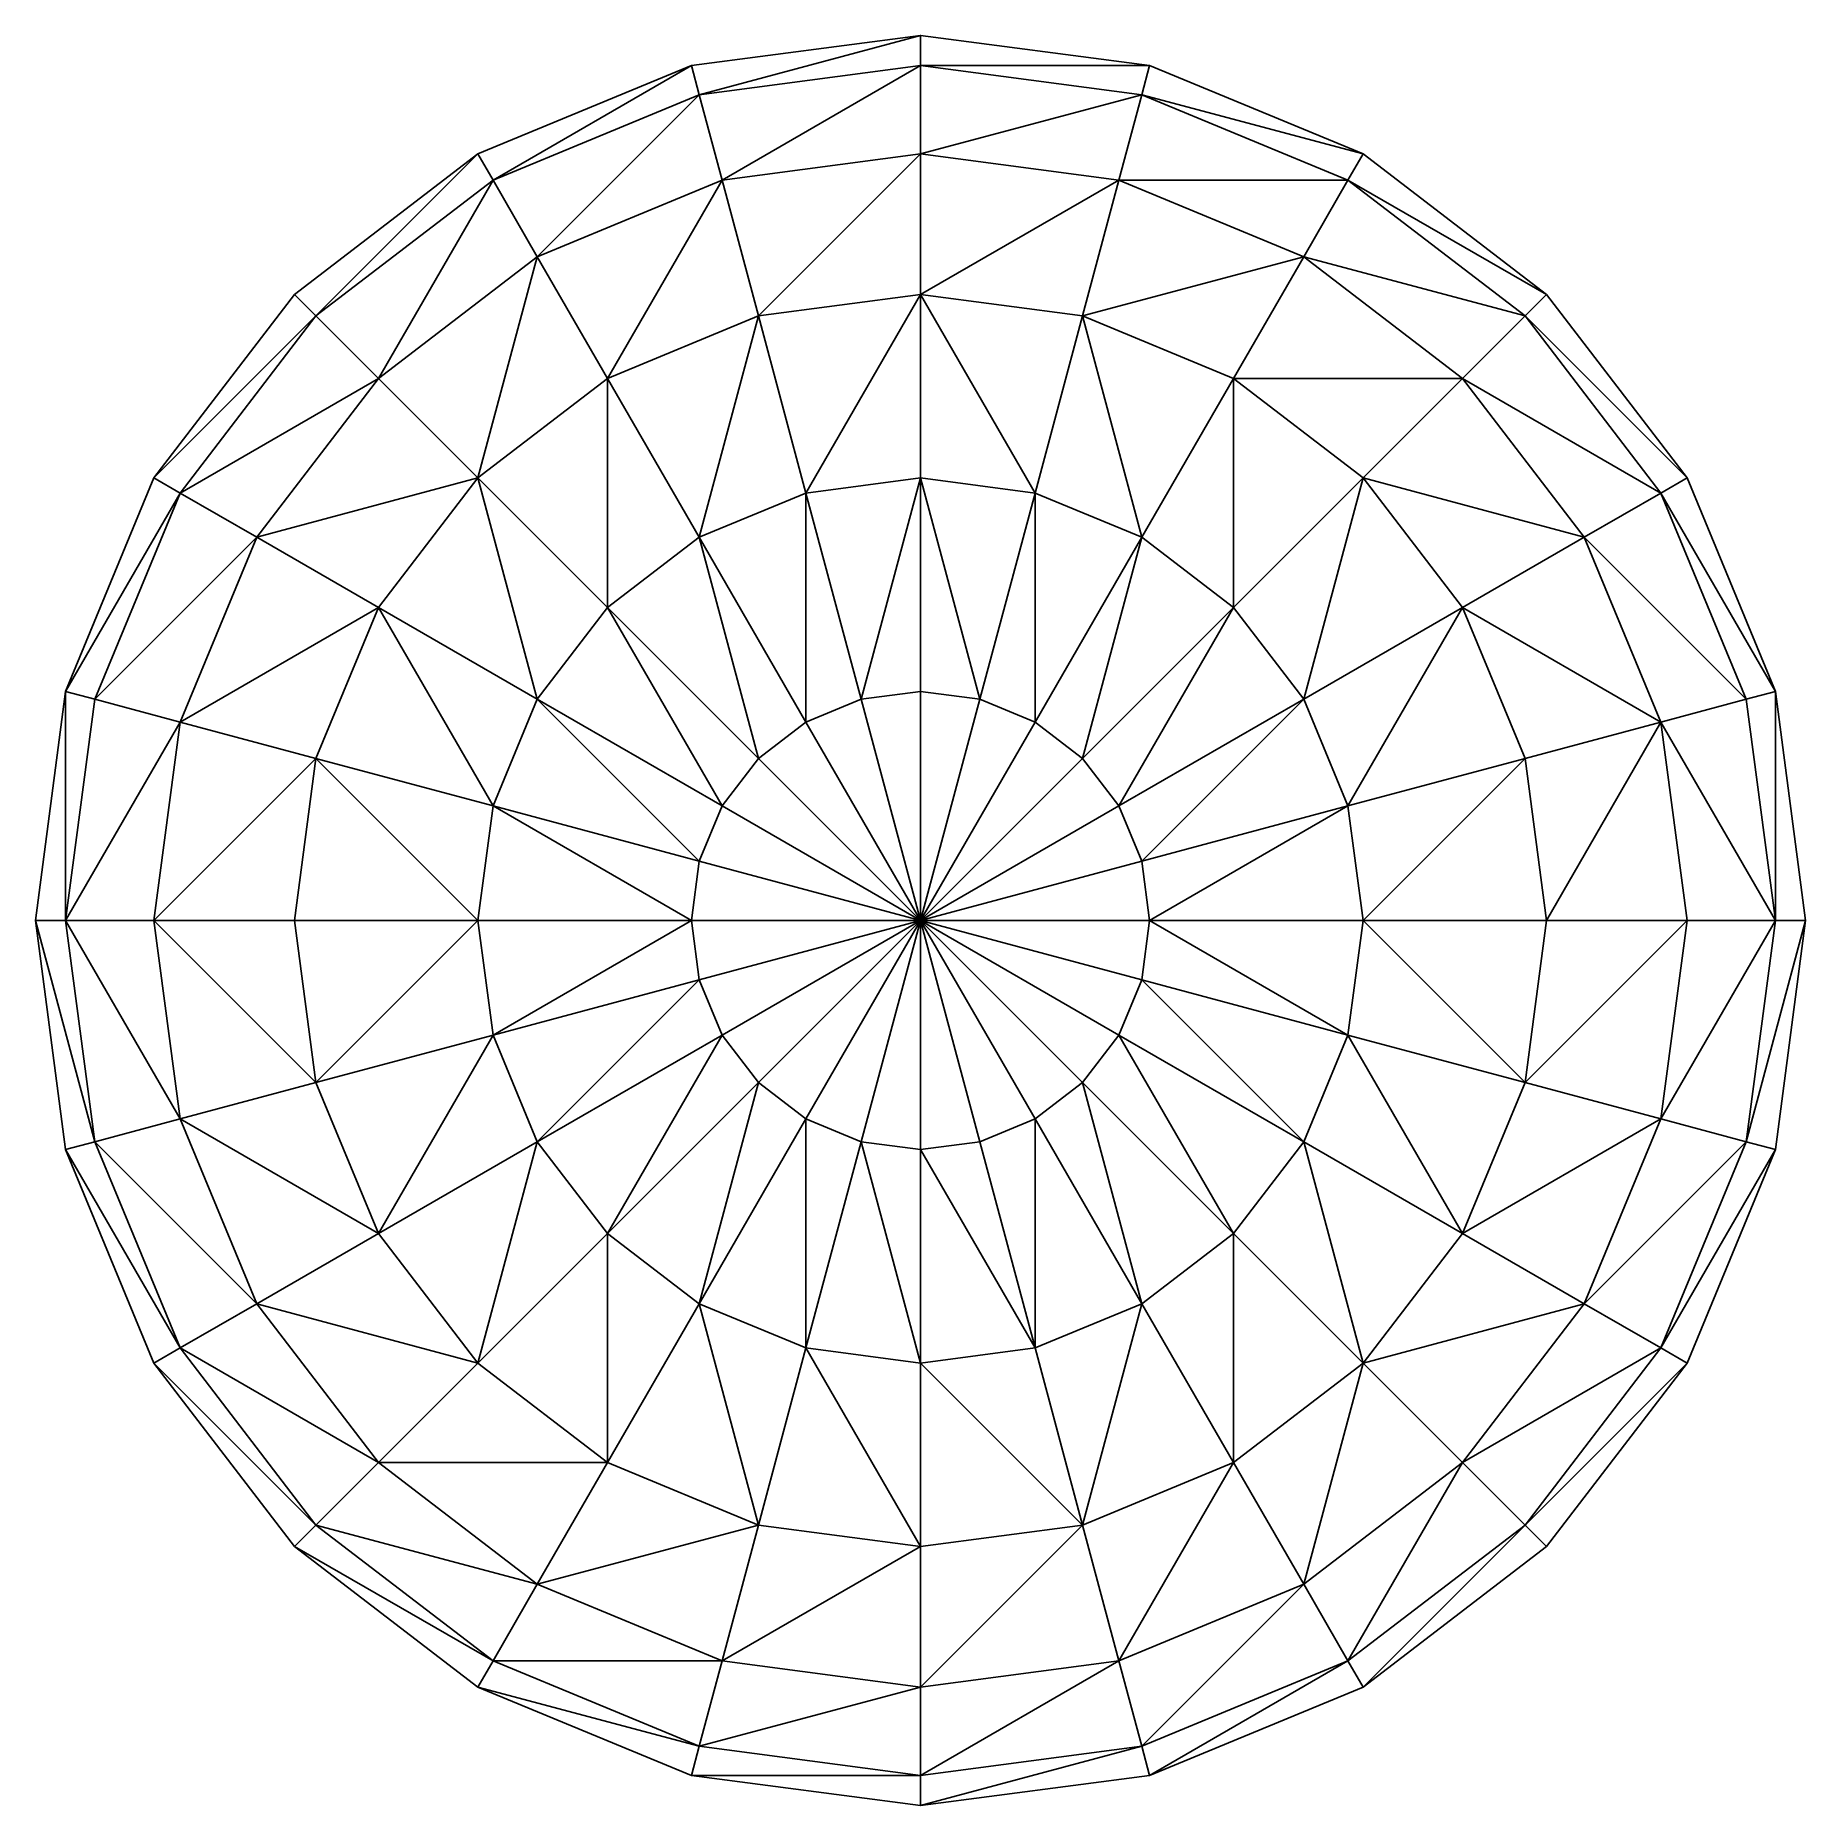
# Model space of a CAD drawing. Extents: x 0 to 80, y 0 to 80.
import ezdxf

# ---------------------------------------------------------------- set-up
doc = ezdxf.new("R2010")
doc.units = 0
doc.header["$MEASUREMENT"] = 0
doc.layers.get('0').update_dxf_attribs({"color": 13, "linetype": 'CONTINUOUS'})

msp = doc.modelspace()

# ---------------------------------------------------------------- linework, layer by layer
for p, q in [((29.647, 78.637), (40, 80)), ((40, 78.637, 10.353), (40, 80)), ((40, 80), (50.353, 78.637)), ((20, 74.641), (29.647, 78.637)), ((30, 77.321, 10.353), (29.647, 78.637)), ((30, 77.321, 10.353), (40, 78.637, 10.353)), ((40, 74.641, 20), (40, 78.637, 10.353)), ((40, 78.637, 10.353), (50, 77.321, 10.353)), ((50, 77.321, 10.353), (50.353, 78.637)), ((50.353, 78.637), (60, 74.641)), ((20.681, 73.461, 10.353), (30, 77.321, 10.353)), ((31.034, 73.461, 20), (30, 77.321, 10.353)), ((48.966, 73.461, 20), (50, 77.321, 10.353)), ((50, 77.321, 10.353), (59.319, 73.461, 10.353)), ((11.716, 68.284), (20, 74.641)), ((20.681, 73.461, 10.353), (20, 74.641)), ((31.034, 73.461, 20), (40, 74.641, 20)), ((40, 68.284, 28.284), (40, 74.641, 20)), ((40, 74.641, 20), (48.966, 73.461, 20)), ((59.319, 73.461, 10.353), (60, 74.641)), ((60, 74.641), (68.284, 68.284)), ((12.679, 67.321, 10.353), (20.681, 73.461, 10.353)), ((22.679, 70, 20), (20.681, 73.461, 10.353)), ((22.679, 70, 20), (31.034, 73.461, 20)), ((32.679, 67.321, 28.284), (31.034, 73.461, 20)), ((47.321, 67.321, 28.284), (48.966, 73.461, 20)), ((48.966, 73.461, 20), (57.321, 70, 20)), ((57.321, 70, 20), (59.319, 73.461, 10.353)), ((59.319, 73.461, 10.353), (67.321, 67.321, 10.353)), ((15.505, 64.495, 20), (22.679, 70, 20)), ((25.858, 64.495, 28.284), (22.679, 70, 20)), ((54.142, 64.495, 28.284), (57.321, 70, 20)), ((57.321, 70, 20), (64.495, 64.495, 20)), ((5.359, 60), (11.716, 68.284)), ((12.679, 67.321, 10.353), (11.716, 68.284)), ((32.679, 67.321, 28.284), (40, 68.284, 28.284)), ((40, 60, 34.641), (40, 68.284, 28.284)), ((40, 68.284, 28.284), (47.321, 67.321, 28.284)), ((67.321, 67.321, 10.353), (68.284, 68.284)), ((68.284, 68.284), (74.641, 60)), ((6.539, 59.319, 10.353), (12.679, 67.321, 10.353)), ((15.505, 64.495, 20), (12.679, 67.321, 10.353)), ((25.858, 64.495, 28.284), (32.679, 67.321, 28.284)), ((34.824, 59.319, 34.641), (32.679, 67.321, 28.284)), ((45.176, 59.319, 34.641), (47.321, 67.321, 28.284)), ((47.321, 67.321, 28.284), (54.142, 64.495, 28.284)), ((64.495, 64.495, 20), (67.321, 67.321, 10.353)), ((67.321, 67.321, 10.353), (73.461, 59.319, 10.353)), ((10, 57.321, 20), (15.505, 64.495, 20)), ((20, 60, 28.284), (15.505, 64.495, 20)), ((20, 60, 28.284), (25.858, 64.495, 28.284)), ((30, 57.321, 34.641), (25.858, 64.495, 28.284)), ((50, 57.321, 34.641), (54.142, 64.495, 28.284)), ((54.142, 64.495, 28.284), (60, 60, 28.284)), ((60, 60, 28.284), (64.495, 64.495, 20)), ((64.495, 64.495, 20), (70, 57.321, 20)), ((1.363, 50.353), (5.359, 60)), ((6.539, 59.319, 10.353), (5.359, 60)), ((15.505, 54.142, 28.284), (20, 60, 28.284)), ((25.858, 54.142, 34.641), (20, 60, 28.284)), ((34.824, 59.319, 34.641), (40, 60, 34.641)), ((40, 50.353, 38.637), (40, 60, 34.641)), ((40, 60, 34.641), (45.176, 59.319, 34.641)), ((54.142, 54.142, 34.641), (60, 60, 28.284)), ((60, 60, 28.284), (64.495, 54.142, 28.284)), ((73.461, 59.319, 10.353), (74.641, 60)), ((74.641, 60), (78.637, 50.353)), ((2.679, 50, 10.353), (6.539, 59.319, 10.353)), ((10, 57.321, 20), (6.539, 59.319, 10.353)), ((30, 57.321, 34.641), (34.824, 59.319, 34.641)), ((37.321, 50, 38.637), (34.824, 59.319, 34.641)), ((42.679, 50, 38.637), (45.176, 59.319, 34.641)), ((45.176, 59.319, 34.641), (50, 57.321, 34.641)), ((70, 57.321, 20), (73.461, 59.319, 10.353)), ((73.461, 59.319, 10.353), (77.321, 50, 10.353)), ((6.539, 48.966, 20), (10, 57.321, 20)), ((15.505, 54.142, 28.284), (10, 57.321, 20)), ((25.858, 54.142, 34.641), (30, 57.321, 34.641)), ((34.824, 48.966, 38.637), (30, 57.321, 34.641)), ((45.176, 48.966, 38.637), (50, 57.321, 34.641)), ((50, 57.321, 34.641), (54.142, 54.142, 34.641)), ((64.495, 54.142, 28.284), (70, 57.321, 20)), ((70, 57.321, 20), (73.461, 48.966, 20)), ((12.679, 47.321, 28.284), (15.505, 54.142, 28.284)), ((22.679, 50, 34.641), (15.505, 54.142, 28.284)), ((22.679, 50, 34.641), (25.858, 54.142, 34.641)), ((32.679, 47.321, 38.637), (25.858, 54.142, 34.641)), ((47.321, 47.321, 38.637), (54.142, 54.142, 34.641)), ((54.142, 54.142, 34.641), (57.321, 50, 34.641)), ((57.321, 50, 34.641), (64.495, 54.142, 28.284)), ((64.495, 54.142, 28.284), (67.321, 47.321, 28.284)), ((0, 40), (1.363, 50.353)), ((2.679, 50, 10.353), (1.363, 50.353)), ((1.363, 40, 10.353), (2.679, 50, 10.353)), ((6.539, 48.966, 20), (2.679, 50, 10.353)), ((20.681, 45.176, 34.641), (22.679, 50, 34.641)), ((31.034, 45.176, 38.637), (22.679, 50, 34.641)), ((34.824, 48.966, 38.637), (37.321, 50, 38.637)), ((37.321, 50, 38.637), (40, 50.353, 38.637)), ((40, 40, 40), (37.321, 50, 38.637)), ((40, 40, 40), (40, 50.353, 38.637)), ((40, 50.353, 38.637), (42.679, 50, 38.637)), ((40, 40, 40), (42.679, 50, 38.637)), ((42.679, 50, 38.637), (45.176, 48.966, 38.637)), ((48.966, 45.176, 38.637), (57.321, 50, 34.641)), ((57.321, 50, 34.641), (59.319, 45.176, 34.641)), ((73.461, 48.966, 20), (77.321, 50, 10.353)), ((77.321, 50, 10.353), (78.637, 50.353)), ((77.321, 50, 10.353), (78.637, 40, 10.353)), ((78.637, 50.353), (80, 40)), ((5.359, 40, 20), (6.539, 48.966, 20)), ((12.679, 47.321, 28.284), (6.539, 48.966, 20)), ((32.679, 47.321, 38.637), (34.824, 48.966, 38.637)), ((40, 40, 40), (34.824, 48.966, 38.637)), ((40, 40, 40), (45.176, 48.966, 38.637)), ((45.176, 48.966, 38.637), (47.321, 47.321, 38.637)), ((67.321, 47.321, 28.284), (73.461, 48.966, 20)), ((73.461, 48.966, 20), (74.641, 40, 20)), ((11.716, 40, 28.284), (12.679, 47.321, 28.284)), ((20.681, 45.176, 34.641), (12.679, 47.321, 28.284)), ((31.034, 45.176, 38.637), (32.679, 47.321, 38.637)), ((40, 40, 40), (32.679, 47.321, 38.637)), ((40, 40, 40), (47.321, 47.321, 38.637)), ((47.321, 47.321, 38.637), (48.966, 45.176, 38.637)), ((59.319, 45.176, 34.641), (67.321, 47.321, 28.284)), ((67.321, 47.321, 28.284), (68.284, 40, 28.284)), ((20, 40, 34.641), (20.681, 45.176, 34.641)), ((30, 42.679, 38.637), (20.681, 45.176, 34.641)), ((30, 42.679, 38.637), (31.034, 45.176, 38.637)), ((40, 40, 40), (31.034, 45.176, 38.637)), ((40, 40, 40), (48.966, 45.176, 38.637)), ((48.966, 45.176, 38.637), (50, 42.679, 38.637)), ((50, 42.679, 38.637), (59.319, 45.176, 34.641)), ((59.319, 45.176, 34.641), (60, 40, 34.641)), ((29.647, 40, 38.637), (30, 42.679, 38.637)), ((40, 40, 40), (30, 42.679, 38.637)), ((40, 40, 40), (50, 42.679, 38.637)), ((50, 42.679, 38.637), (50.353, 40, 38.637)), ((1.363, 29.647), (0, 40)), ((1.363, 40, 10.353), (0, 40)), ((5.359, 40, 20), (1.363, 40, 10.353)), ((2.679, 30, 10.353), (1.363, 40, 10.353)), ((6.539, 31.034, 20), (5.359, 40, 20)), ((11.716, 40, 28.284), (5.359, 40, 20)), ((20, 40, 34.641), (11.716, 40, 28.284)), ((12.679, 32.679, 28.284), (11.716, 40, 28.284)), ((29.647, 40, 38.637), (20, 40, 34.641)), ((20.681, 34.824, 34.641), (20, 40, 34.641)), ((30, 37.321, 38.637), (29.647, 40, 38.637)), ((40, 40, 40), (29.647, 40, 38.637)), ((40, 40, 40), (30, 37.321, 38.637)), ((40, 40, 40), (31.034, 34.824, 38.637)), ((40, 40, 40), (32.679, 32.679, 38.637)), ((40, 40, 40), (34.824, 31.034, 38.637)), ((40, 40, 40), (37.321, 30, 38.637)), ((40, 40, 40), (50, 37.321, 38.637)), ((50.353, 40, 38.637), (40, 40, 40)), ((40, 40, 40), (48.966, 34.824, 38.637)), ((40, 40, 40), (47.321, 32.679, 38.637)), ((40, 40, 40), (45.176, 31.034, 38.637)), ((40, 40, 40), (42.679, 30, 38.637)), ((40, 40, 40), (40, 29.647, 38.637)), ((50.353, 40, 38.637), (50, 37.321, 38.637)), ((60, 40, 34.641), (50.353, 40, 38.637)), ((68.284, 40, 28.284), (60, 40, 34.641)), ((68.284, 40, 28.284), (67.321, 32.679, 28.284)), ((74.641, 40, 20), (68.284, 40, 28.284)), ((78.637, 40, 10.353), (74.641, 40, 20)), ((78.637, 40, 10.353), (77.321, 30, 10.353)), ((80, 40), (78.637, 40, 10.353)), ((80, 40), (78.637, 29.647)), ((60, 40, 34.641), (59.319, 34.824, 34.641)), ((74.641, 40, 20), (73.461, 31.034, 20)), ((30, 37.321, 38.637), (20.681, 34.824, 34.641)), ((31.034, 34.824, 38.637), (30, 37.321, 38.637)), ((50, 37.321, 38.637), (48.966, 34.824, 38.637)), ((50, 37.321, 38.637), (59.319, 34.824, 34.641)), ((20.681, 34.824, 34.641), (12.679, 32.679, 28.284)), ((22.679, 30, 34.641), (20.681, 34.824, 34.641)), ((31.034, 34.824, 38.637), (22.679, 30, 34.641)), ((32.679, 32.679, 38.637), (31.034, 34.824, 38.637)), ((48.966, 34.824, 38.637), (47.321, 32.679, 38.637)), ((48.966, 34.824, 38.637), (57.321, 30, 34.641)), ((59.319, 34.824, 34.641), (57.321, 30, 34.641)), ((59.319, 34.824, 34.641), (67.321, 32.679, 28.284)), ((12.679, 32.679, 28.284), (6.539, 31.034, 20)), ((15.505, 25.858, 28.284), (12.679, 32.679, 28.284)), ((32.679, 32.679, 38.637), (25.858, 25.858, 34.641)), ((34.824, 31.034, 38.637), (32.679, 32.679, 38.637)), ((47.321, 32.679, 38.637), (45.176, 31.034, 38.637)), ((47.321, 32.679, 38.637), (54.142, 25.858, 34.641)), ((67.321, 32.679, 28.284), (64.495, 25.858, 28.284)), ((67.321, 32.679, 28.284), (73.461, 31.034, 20)), ((6.539, 31.034, 20), (2.679, 30, 10.353)), ((10, 22.679, 20), (6.539, 31.034, 20)), ((34.824, 31.034, 38.637), (30, 22.679, 34.641)), ((37.321, 30, 38.637), (34.824, 31.034, 38.637)), ((45.176, 31.034, 38.637), (42.679, 30, 38.637)), ((45.176, 31.034, 38.637), (50, 22.679, 34.641)), ((73.461, 31.034, 20), (70, 22.679, 20)), ((73.461, 31.034, 20), (77.321, 30, 10.353)), ((2.679, 30, 10.353), (1.363, 29.647)), ((5.359, 20), (1.363, 29.647)), ((6.539, 20.681, 10.353), (2.679, 30, 10.353)), ((22.679, 30, 34.641), (15.505, 25.858, 28.284)), ((25.858, 25.858, 34.641), (22.679, 30, 34.641)), ((37.321, 30, 38.637), (34.824, 20.681, 34.641)), ((40, 29.647, 38.637), (37.321, 30, 38.637)), ((42.679, 30, 38.637), (40, 29.647, 38.637)), ((40, 29.647, 38.637), (40, 20, 34.641)), ((42.679, 30, 38.637), (45.176, 20.681, 34.641)), ((57.321, 30, 34.641), (54.142, 25.858, 34.641)), ((57.321, 30, 34.641), (64.495, 25.858, 28.284)), ((77.321, 30, 10.353), (73.461, 20.681, 10.353)), ((78.637, 29.647), (74.641, 20)), ((77.321, 30, 10.353), (78.637, 29.647)), ((15.505, 25.858, 28.284), (10, 22.679, 20)), ((20, 20, 28.284), (15.505, 25.858, 28.284)), ((25.858, 25.858, 34.641), (20, 20, 28.284)), ((30, 22.679, 34.641), (25.858, 25.858, 34.641)), ((54.142, 25.858, 34.641), (50, 22.679, 34.641)), ((54.142, 25.858, 34.641), (60, 20, 28.284)), ((64.495, 25.858, 28.284), (60, 20, 28.284)), ((64.495, 25.858, 28.284), (70, 22.679, 20)), ((10, 22.679, 20), (6.539, 20.681, 10.353)), ((15.505, 15.505, 20), (10, 22.679, 20)), ((30, 22.679, 34.641), (25.858, 15.505, 28.284)), ((34.824, 20.681, 34.641), (30, 22.679, 34.641)), ((50, 22.679, 34.641), (45.176, 20.681, 34.641)), ((50, 22.679, 34.641), (54.142, 15.505, 28.284)), ((70, 22.679, 20), (64.495, 15.505, 20)), ((70, 22.679, 20), (73.461, 20.681, 10.353)), ((6.539, 20.681, 10.353), (5.359, 20)), ((12.679, 12.679, 10.353), (6.539, 20.681, 10.353)), ((34.824, 20.681, 34.641), (32.679, 12.679, 28.284)), ((40, 20, 34.641), (34.824, 20.681, 34.641)), ((45.176, 20.681, 34.641), (40, 20, 34.641)), ((40, 20, 34.641), (40, 11.716, 28.284)), ((45.176, 20.681, 34.641), (47.321, 12.679, 28.284)), ((73.461, 20.681, 10.353), (67.321, 12.679, 10.353)), ((73.461, 20.681, 10.353), (74.641, 20)), ((11.716, 11.716), (5.359, 20)), ((20, 20, 28.284), (15.505, 15.505, 20)), ((25.858, 15.505, 28.284), (20, 20, 28.284)), ((60, 20, 28.284), (54.142, 15.505, 28.284)), ((60, 20, 28.284), (64.495, 15.505, 20)), ((74.641, 20), (68.284, 11.716)), ((15.505, 15.505, 20), (12.679, 12.679, 10.353)), ((22.679, 10, 20), (15.505, 15.505, 20)), ((25.858, 15.505, 28.284), (22.679, 10, 20)), ((32.679, 12.679, 28.284), (25.858, 15.505, 28.284)), ((54.142, 15.505, 28.284), (47.321, 12.679, 28.284)), ((54.142, 15.505, 28.284), (57.321, 10, 20)), ((64.495, 15.505, 20), (57.321, 10, 20)), ((64.495, 15.505, 20), (67.321, 12.679, 10.353)), ((12.679, 12.679, 10.353), (11.716, 11.716)), ((20.681, 6.539, 10.353), (12.679, 12.679, 10.353)), ((32.679, 12.679, 28.284), (31.034, 6.539, 20)), ((40, 11.716, 28.284), (32.679, 12.679, 28.284)), ((47.321, 12.679, 28.284), (40, 11.716, 28.284)), ((47.321, 12.679, 28.284), (48.966, 6.539, 20)), ((67.321, 12.679, 10.353), (59.319, 6.539, 10.353)), ((67.321, 12.679, 10.353), (68.284, 11.716)), ((20, 5.359), (11.716, 11.716)), ((40, 11.716, 28.284), (40, 5.359, 20)), ((68.284, 11.716), (60, 5.359)), ((22.679, 10, 20), (20.681, 6.539, 10.353)), ((31.034, 6.539, 20), (22.679, 10, 20)), ((57.321, 10, 20), (48.966, 6.539, 20)), ((57.321, 10, 20), (59.319, 6.539, 10.353)), ((20.681, 6.539, 10.353), (20, 5.359)), ((30, 2.679, 10.353), (20.681, 6.539, 10.353)), ((31.034, 6.539, 20), (30, 2.679, 10.353)), ((40, 5.359, 20), (31.034, 6.539, 20)), ((48.966, 6.539, 20), (40, 5.359, 20)), ((48.966, 6.539, 20), (50, 2.679, 10.353)), ((59.319, 6.539, 10.353), (50, 2.679, 10.353)), ((59.319, 6.539, 10.353), (60, 5.359)), ((29.647, 1.363), (20, 5.359)), ((40, 5.359, 20), (40, 1.363, 10.353)), ((60, 5.359), (50.353, 1.363)), ((30, 2.679, 10.353), (29.647, 1.363)), ((40, 1.363, 10.353), (30, 2.679, 10.353)), ((50, 2.679, 10.353), (40, 1.363, 10.353)), ((50, 2.679, 10.353), (50.353, 1.363)), ((40, 0), (29.647, 1.363)), ((40, 1.363, 10.353), (40, 0)), ((50.353, 1.363), (40, 0))]:
    msp.add_line(p, q)

# ---------------------------------------------------------------- meshes
mesh = msp.add_polyface()
corners = [(30, 77.321, 10.353), (40, 80), (29.647, 78.637), (40, 78.637, 10.353)]
mesh.append_faces([[corners[k] for k in face] for face in [(0, 1, 2), (1, 0, 3)]], dxfattribs={"vtx0": -1})
mesh = msp.add_polyface()
corners = [(40, 78.637, 10.353), (50.353, 78.637), (40, 80), (50, 77.321, 10.353)]
mesh.append_faces([[corners[k] for k in face] for face in [(0, 1, 2), (1, 0, 3)]], dxfattribs={"vtx0": -1})
mesh = msp.add_polyface()
corners = [(20.681, 73.461, 10.353), (29.647, 78.637), (20, 74.641), (30, 77.321, 10.353)]
mesh.append_faces([[corners[k] for k in face] for face in [(0, 1, 2), (1, 0, 3)]], dxfattribs={"vtx0": -1})
mesh = msp.add_polyface()
corners = [(31.034, 73.461, 20), (40, 78.637, 10.353), (30, 77.321, 10.353), (40, 74.641, 20)]
mesh.append_faces([[corners[k] for k in face] for face in [(0, 1, 2), (1, 0, 3)]], dxfattribs={"vtx0": -1})
mesh = msp.add_polyface()
corners = [(40, 74.641, 20), (50, 77.321, 10.353), (40, 78.637, 10.353), (48.966, 73.461, 20)]
mesh.append_faces([[corners[k] for k in face] for face in [(0, 1, 2), (1, 0, 3)]], dxfattribs={"vtx0": -1})
mesh = msp.add_polyface()
corners = [(50, 77.321, 10.353), (60, 74.641), (50.353, 78.637), (59.319, 73.461, 10.353)]
mesh.append_faces([[corners[k] for k in face] for face in [(0, 1, 2), (1, 0, 3)]], dxfattribs={"vtx0": -1})
mesh = msp.add_polyface()
corners = [(22.679, 70, 20), (30, 77.321, 10.353), (20.681, 73.461, 10.353), (31.034, 73.461, 20)]
mesh.append_faces([[corners[k] for k in face] for face in [(0, 1, 2), (1, 0, 3)]], dxfattribs={"vtx0": -1})
mesh = msp.add_polyface()
corners = [(48.966, 73.461, 20), (59.319, 73.461, 10.353), (50, 77.321, 10.353), (57.321, 70, 20)]
mesh.append_faces([[corners[k] for k in face] for face in [(0, 1, 2), (1, 0, 3)]], dxfattribs={"vtx0": -1})
mesh = msp.add_polyface()
corners = [(12.679, 67.321, 10.353), (20, 74.641), (11.716, 68.284), (20.681, 73.461, 10.353)]
mesh.append_faces([[corners[k] for k in face] for face in [(0, 1, 2), (1, 0, 3)]], dxfattribs={"vtx0": -1})
mesh = msp.add_polyface()
corners = [(32.679, 67.321, 28.284), (40, 74.641, 20), (31.034, 73.461, 20), (40, 68.284, 28.284)]
mesh.append_faces([[corners[k] for k in face] for face in [(0, 1, 2), (1, 0, 3)]], dxfattribs={"vtx0": -1})
mesh = msp.add_polyface()
corners = [(40, 68.284, 28.284), (48.966, 73.461, 20), (40, 74.641, 20), (47.321, 67.321, 28.284)]
mesh.append_faces([[corners[k] for k in face] for face in [(0, 1, 2), (1, 0, 3)]], dxfattribs={"vtx0": -1})
mesh = msp.add_polyface()
corners = [(59.319, 73.461, 10.353), (68.284, 68.284), (60, 74.641), (67.321, 67.321, 10.353)]
mesh.append_faces([[corners[k] for k in face] for face in [(0, 1, 2), (1, 0, 3)]], dxfattribs={"vtx0": -1})
mesh = msp.add_polyface()
corners = [(15.505, 64.495, 20), (20.681, 73.461, 10.353), (12.679, 67.321, 10.353), (22.679, 70, 20)]
mesh.append_faces([[corners[k] for k in face] for face in [(0, 1, 2), (1, 0, 3)]], dxfattribs={"vtx0": -1})
mesh = msp.add_polyface()
corners = [(25.858, 64.495, 28.284), (31.034, 73.461, 20), (22.679, 70, 20), (32.679, 67.321, 28.284)]
mesh.append_faces([[corners[k] for k in face] for face in [(0, 1, 2), (1, 0, 3)]], dxfattribs={"vtx0": -1})
mesh = msp.add_polyface()
corners = [(47.321, 67.321, 28.284), (57.321, 70, 20), (48.966, 73.461, 20), (54.142, 64.495, 28.284)]
mesh.append_faces([[corners[k] for k in face] for face in [(0, 1, 2), (1, 0, 3)]], dxfattribs={"vtx0": -1})
mesh = msp.add_polyface()
corners = [(57.321, 70, 20), (67.321, 67.321, 10.353), (59.319, 73.461, 10.353), (64.495, 64.495, 20)]
mesh.append_faces([[corners[k] for k in face] for face in [(0, 1, 2), (1, 0, 3)]], dxfattribs={"vtx0": -1})
mesh = msp.add_polyface()
corners = [(20, 60, 28.284), (22.679, 70, 20), (15.505, 64.495, 20), (25.858, 64.495, 28.284)]
mesh.append_faces([[corners[k] for k in face] for face in [(0, 1, 2), (1, 0, 3)]], dxfattribs={"vtx0": -1})
mesh = msp.add_polyface()
corners = [(54.142, 64.495, 28.284), (64.495, 64.495, 20), (57.321, 70, 20), (60, 60, 28.284)]
mesh.append_faces([[corners[k] for k in face] for face in [(0, 1, 2), (1, 0, 3)]], dxfattribs={"vtx0": -1})
mesh = msp.add_polyface()
corners = [(12.679, 67.321, 10.353), (5.359, 60), (6.539, 59.319, 10.353), (11.716, 68.284)]
mesh.append_faces([[corners[k] for k in face] for face in [(0, 1, 2), (1, 0, 3)]], dxfattribs={"vtx0": -1})
mesh = msp.add_polyface()
corners = [(34.824, 59.319, 34.641), (40, 68.284, 28.284), (32.679, 67.321, 28.284), (40, 60, 34.641)]
mesh.append_faces([[corners[k] for k in face] for face in [(0, 1, 2), (1, 0, 3)]], dxfattribs={"vtx0": -1})
mesh = msp.add_polyface()
corners = [(45.176, 59.319, 34.641), (40, 68.284, 28.284), (40, 60, 34.641), (47.321, 67.321, 28.284)]
mesh.append_faces([[corners[k] for k in face] for face in [(0, 1, 2), (1, 0, 3)]], dxfattribs={"vtx0": -1})
mesh = msp.add_polyface()
corners = [(74.641, 60), (67.321, 67.321, 10.353), (73.461, 59.319, 10.353), (68.284, 68.284)]
mesh.append_faces([[corners[k] for k in face] for face in [(0, 1, 2), (1, 0, 3)]], dxfattribs={"vtx0": -1})
mesh = msp.add_polyface()
corners = [(15.505, 64.495, 20), (6.539, 59.319, 10.353), (10, 57.321, 20), (12.679, 67.321, 10.353)]
mesh.append_faces([[corners[k] for k in face] for face in [(0, 1, 2), (1, 0, 3)]], dxfattribs={"vtx0": -1})
mesh = msp.add_polyface()
corners = [(30, 57.321, 34.641), (32.679, 67.321, 28.284), (25.858, 64.495, 28.284), (34.824, 59.319, 34.641)]
mesh.append_faces([[corners[k] for k in face] for face in [(0, 1, 2), (1, 0, 3)]], dxfattribs={"vtx0": -1})
mesh = msp.add_polyface()
corners = [(50, 57.321, 34.641), (47.321, 67.321, 28.284), (45.176, 59.319, 34.641), (54.142, 64.495, 28.284)]
mesh.append_faces([[corners[k] for k in face] for face in [(0, 1, 2), (1, 0, 3)]], dxfattribs={"vtx0": -1})
mesh = msp.add_polyface()
corners = [(73.461, 59.319, 10.353), (64.495, 64.495, 20), (70, 57.321, 20), (67.321, 67.321, 10.353)]
mesh.append_faces([[corners[k] for k in face] for face in [(0, 1, 2), (1, 0, 3)]], dxfattribs={"vtx0": -1})
mesh = msp.add_polyface()
corners = [(20, 60, 28.284), (10, 57.321, 20), (15.505, 54.142, 28.284), (15.505, 64.495, 20)]
mesh.append_faces([[corners[k] for k in face] for face in [(0, 1, 2), (1, 0, 3)]], dxfattribs={"vtx0": -1})
mesh = msp.add_polyface()
corners = [(25.858, 54.142, 34.641), (25.858, 64.495, 28.284), (20, 60, 28.284), (30, 57.321, 34.641)]
mesh.append_faces([[corners[k] for k in face] for face in [(0, 1, 2), (1, 0, 3)]], dxfattribs={"vtx0": -1})
mesh = msp.add_polyface()
corners = [(54.142, 54.142, 34.641), (54.142, 64.495, 28.284), (50, 57.321, 34.641), (60, 60, 28.284)]
mesh.append_faces([[corners[k] for k in face] for face in [(0, 1, 2), (1, 0, 3)]], dxfattribs={"vtx0": -1})
mesh = msp.add_polyface()
corners = [(70, 57.321, 20), (60, 60, 28.284), (64.495, 54.142, 28.284), (64.495, 64.495, 20)]
mesh.append_faces([[corners[k] for k in face] for face in [(0, 1, 2), (1, 0, 3)]], dxfattribs={"vtx0": -1})
mesh = msp.add_polyface()
corners = [(6.539, 59.319, 10.353), (1.363, 50.353), (2.679, 50, 10.353), (5.359, 60)]
mesh.append_faces([[corners[k] for k in face] for face in [(0, 1, 2), (1, 0, 3)]], dxfattribs={"vtx0": -1})
mesh = msp.add_polyface()
corners = [(22.679, 50, 34.641), (20, 60, 28.284), (15.505, 54.142, 28.284), (25.858, 54.142, 34.641)]
mesh.append_faces([[corners[k] for k in face] for face in [(0, 1, 2), (1, 0, 3)]], dxfattribs={"vtx0": -1})
mesh = msp.add_polyface()
corners = [(37.321, 50, 38.637), (40, 60, 34.641), (34.824, 59.319, 34.641), (40, 50.353, 38.637)]
mesh.append_faces([[corners[k] for k in face] for face in [(0, 1, 2), (1, 0, 3)]], dxfattribs={"vtx0": -1})
mesh = msp.add_polyface()
corners = [(42.679, 50, 38.637), (40, 60, 34.641), (40, 50.353, 38.637), (45.176, 59.319, 34.641)]
mesh.append_faces([[corners[k] for k in face] for face in [(0, 1, 2), (1, 0, 3)]], dxfattribs={"vtx0": -1})
mesh = msp.add_polyface()
corners = [(57.321, 50, 34.641), (60, 60, 28.284), (54.142, 54.142, 34.641), (64.495, 54.142, 28.284)]
mesh.append_faces([[corners[k] for k in face] for face in [(0, 1, 2), (1, 0, 3)]], dxfattribs={"vtx0": -1})
mesh = msp.add_polyface()
corners = [(78.637, 50.353), (73.461, 59.319, 10.353), (77.321, 50, 10.353), (74.641, 60)]
mesh.append_faces([[corners[k] for k in face] for face in [(0, 1, 2), (1, 0, 3)]], dxfattribs={"vtx0": -1})
mesh = msp.add_polyface()
corners = [(10, 57.321, 20), (2.679, 50, 10.353), (6.539, 48.966, 20), (6.539, 59.319, 10.353)]
mesh.append_faces([[corners[k] for k in face] for face in [(0, 1, 2), (1, 0, 3)]], dxfattribs={"vtx0": -1})
mesh = msp.add_polyface()
corners = [(34.824, 48.966, 38.637), (34.824, 59.319, 34.641), (30, 57.321, 34.641), (37.321, 50, 38.637)]
mesh.append_faces([[corners[k] for k in face] for face in [(0, 1, 2), (1, 0, 3)]], dxfattribs={"vtx0": -1})
mesh = msp.add_polyface()
corners = [(45.176, 48.966, 38.637), (45.176, 59.319, 34.641), (42.679, 50, 38.637), (50, 57.321, 34.641)]
mesh.append_faces([[corners[k] for k in face] for face in [(0, 1, 2), (1, 0, 3)]], dxfattribs={"vtx0": -1})
mesh = msp.add_polyface()
corners = [(77.321, 50, 10.353), (70, 57.321, 20), (73.461, 48.966, 20), (73.461, 59.319, 10.353)]
mesh.append_faces([[corners[k] for k in face] for face in [(0, 1, 2), (1, 0, 3)]], dxfattribs={"vtx0": -1})
mesh = msp.add_polyface()
corners = [(15.505, 54.142, 28.284), (6.539, 48.966, 20), (12.679, 47.321, 28.284), (10, 57.321, 20)]
mesh.append_faces([[corners[k] for k in face] for face in [(0, 1, 2), (1, 0, 3)]], dxfattribs={"vtx0": -1})
mesh = msp.add_polyface()
corners = [(32.679, 47.321, 38.637), (30, 57.321, 34.641), (25.858, 54.142, 34.641), (34.824, 48.966, 38.637)]
mesh.append_faces([[corners[k] for k in face] for face in [(0, 1, 2), (1, 0, 3)]], dxfattribs={"vtx0": -1})
mesh = msp.add_polyface()
corners = [(47.321, 47.321, 38.637), (50, 57.321, 34.641), (45.176, 48.966, 38.637), (54.142, 54.142, 34.641)]
mesh.append_faces([[corners[k] for k in face] for face in [(0, 1, 2), (1, 0, 3)]], dxfattribs={"vtx0": -1})
mesh = msp.add_polyface()
corners = [(73.461, 48.966, 20), (64.495, 54.142, 28.284), (67.321, 47.321, 28.284), (70, 57.321, 20)]
mesh.append_faces([[corners[k] for k in face] for face in [(0, 1, 2), (1, 0, 3)]], dxfattribs={"vtx0": -1})
mesh = msp.add_polyface()
corners = [(20.681, 45.176, 34.641), (15.505, 54.142, 28.284), (12.679, 47.321, 28.284), (22.679, 50, 34.641)]
mesh.append_faces([[corners[k] for k in face] for face in [(0, 1, 2), (1, 0, 3)]], dxfattribs={"vtx0": -1})
mesh = msp.add_polyface()
corners = [(31.034, 45.176, 38.637), (25.858, 54.142, 34.641), (22.679, 50, 34.641), (32.679, 47.321, 38.637)]
mesh.append_faces([[corners[k] for k in face] for face in [(0, 1, 2), (1, 0, 3)]], dxfattribs={"vtx0": -1})
mesh = msp.add_polyface()
corners = [(48.966, 45.176, 38.637), (54.142, 54.142, 34.641), (47.321, 47.321, 38.637), (57.321, 50, 34.641)]
mesh.append_faces([[corners[k] for k in face] for face in [(0, 1, 2), (1, 0, 3)]], dxfattribs={"vtx0": -1})
mesh = msp.add_polyface()
corners = [(59.319, 45.176, 34.641), (64.495, 54.142, 28.284), (57.321, 50, 34.641), (67.321, 47.321, 28.284)]
mesh.append_faces([[corners[k] for k in face] for face in [(0, 1, 2), (1, 0, 3)]], dxfattribs={"vtx0": -1})
mesh = msp.add_polyface()
corners = [(1.363, 40, 10.353), (1.363, 50.353), (0, 40), (2.679, 50, 10.353)]
mesh.append_faces([[corners[k] for k in face] for face in [(0, 1, 2), (1, 0, 3)]], dxfattribs={"vtx0": -1})
mesh = msp.add_polyface()
corners = [(6.539, 48.966, 20), (1.363, 40, 10.353), (5.359, 40, 20), (2.679, 50, 10.353)]
mesh.append_faces([[corners[k] for k in face] for face in [(0, 1, 2), (1, 0, 3)]], dxfattribs={"vtx0": -1})
mesh = msp.add_polyface()
corners = [(30, 42.679, 38.637), (22.679, 50, 34.641), (20.681, 45.176, 34.641), (31.034, 45.176, 38.637)]
mesh.append_faces([[corners[k] for k in face] for face in [(0, 1, 2), (1, 0, 3)]], dxfattribs={"vtx0": -1})
mesh = msp.add_polyface()
corners = [(40, 40, 40), (37.321, 50, 38.637), (34.824, 48.966, 38.637)]
mesh.append_faces([[corners[k] for k in face] for face in [(0, 1, 2)]])
mesh = msp.add_polyface()
corners = [(40, 50.353, 38.637), (37.321, 50, 38.637), (40, 40, 40)]
mesh.append_faces([[corners[k] for k in face] for face in [(0, 1, 2)]])
mesh = msp.add_polyface()
corners = [(42.679, 50, 38.637), (40, 50.353, 38.637), (40, 40, 40)]
mesh.append_faces([[corners[k] for k in face] for face in [(0, 1, 2)]])
mesh = msp.add_polyface()
corners = [(45.176, 48.966, 38.637), (42.679, 50, 38.637), (40, 40, 40)]
mesh.append_faces([[corners[k] for k in face] for face in [(0, 1, 2)]])
mesh = msp.add_polyface()
corners = [(50, 42.679, 38.637), (57.321, 50, 34.641), (48.966, 45.176, 38.637), (59.319, 45.176, 34.641)]
mesh.append_faces([[corners[k] for k in face] for face in [(0, 1, 2), (1, 0, 3)]], dxfattribs={"vtx0": -1})
mesh = msp.add_polyface()
corners = [(78.637, 40, 10.353), (73.461, 48.966, 20), (74.641, 40, 20), (77.321, 50, 10.353)]
mesh.append_faces([[corners[k] for k in face] for face in [(0, 1, 2), (1, 0, 3)]], dxfattribs={"vtx0": -1})
mesh = msp.add_polyface()
corners = [(78.637, 50.353), (78.637, 40, 10.353), (80, 40), (77.321, 50, 10.353)]
mesh.append_faces([[corners[k] for k in face] for face in [(0, 1, 2), (1, 0, 3)]], dxfattribs={"vtx0": -1})
mesh = msp.add_polyface()
corners = [(12.679, 47.321, 28.284), (5.359, 40, 20), (11.716, 40, 28.284), (6.539, 48.966, 20)]
mesh.append_faces([[corners[k] for k in face] for face in [(0, 1, 2), (1, 0, 3)]], dxfattribs={"vtx0": -1})
mesh = msp.add_polyface()
corners = [(40, 40, 40), (34.824, 48.966, 38.637), (32.679, 47.321, 38.637)]
mesh.append_faces([[corners[k] for k in face] for face in [(0, 1, 2)]])
mesh = msp.add_polyface()
corners = [(47.321, 47.321, 38.637), (45.176, 48.966, 38.637), (40, 40, 40)]
mesh.append_faces([[corners[k] for k in face] for face in [(0, 1, 2)]])
mesh = msp.add_polyface()
corners = [(73.461, 48.966, 20), (68.284, 40, 28.284), (74.641, 40, 20), (67.321, 47.321, 28.284)]
mesh.append_faces([[corners[k] for k in face] for face in [(0, 1, 2), (1, 0, 3)]], dxfattribs={"vtx0": -1})
mesh = msp.add_polyface()
corners = [(20, 40, 34.641), (12.679, 47.321, 28.284), (11.716, 40, 28.284), (20.681, 45.176, 34.641)]
mesh.append_faces([[corners[k] for k in face] for face in [(0, 1, 2), (1, 0, 3)]], dxfattribs={"vtx0": -1})
mesh = msp.add_polyface()
corners = [(40, 40, 40), (32.679, 47.321, 38.637), (31.034, 45.176, 38.637)]
mesh.append_faces([[corners[k] for k in face] for face in [(0, 1, 2)]])
mesh = msp.add_polyface()
corners = [(48.966, 45.176, 38.637), (47.321, 47.321, 38.637), (40, 40, 40)]
mesh.append_faces([[corners[k] for k in face] for face in [(0, 1, 2)]])
mesh = msp.add_polyface()
corners = [(60, 40, 34.641), (67.321, 47.321, 28.284), (59.319, 45.176, 34.641), (68.284, 40, 28.284)]
mesh.append_faces([[corners[k] for k in face] for face in [(0, 1, 2), (1, 0, 3)]], dxfattribs={"vtx0": -1})
mesh = msp.add_polyface()
corners = [(29.647, 40, 38.637), (20.681, 45.176, 34.641), (20, 40, 34.641), (30, 42.679, 38.637)]
mesh.append_faces([[corners[k] for k in face] for face in [(0, 1, 2), (1, 0, 3)]], dxfattribs={"vtx0": -1})
mesh = msp.add_polyface()
corners = [(40, 40, 40), (31.034, 45.176, 38.637), (30, 42.679, 38.637)]
mesh.append_faces([[corners[k] for k in face] for face in [(0, 1, 2)]])
mesh = msp.add_polyface()
corners = [(50, 42.679, 38.637), (48.966, 45.176, 38.637), (40, 40, 40)]
mesh.append_faces([[corners[k] for k in face] for face in [(0, 1, 2)]])
mesh = msp.add_polyface()
corners = [(50.353, 40, 38.637), (59.319, 45.176, 34.641), (50, 42.679, 38.637), (60, 40, 34.641)]
mesh.append_faces([[corners[k] for k in face] for face in [(0, 1, 2), (1, 0, 3)]], dxfattribs={"vtx0": -1})
mesh = msp.add_polyface()
corners = [(40, 40, 40), (30, 42.679, 38.637), (29.647, 40, 38.637)]
mesh.append_faces([[corners[k] for k in face] for face in [(0, 1, 2)]])
mesh = msp.add_polyface()
corners = [(50.353, 40, 38.637), (50, 42.679, 38.637), (40, 40, 40)]
mesh.append_faces([[corners[k] for k in face] for face in [(0, 1, 2)]])
mesh = msp.add_polyface()
corners = [(2.679, 30, 10.353), (0, 40), (1.363, 29.647), (1.363, 40, 10.353)]
mesh.append_faces([[corners[k] for k in face] for face in [(0, 1, 2), (1, 0, 3)]], dxfattribs={"vtx0": -1})
mesh = msp.add_polyface()
corners = [(6.539, 31.034, 20), (1.363, 40, 10.353), (2.679, 30, 10.353), (5.359, 40, 20)]
mesh.append_faces([[corners[k] for k in face] for face in [(0, 1, 2), (1, 0, 3)]], dxfattribs={"vtx0": -1})
mesh = msp.add_polyface()
corners = [(12.679, 32.679, 28.284), (5.359, 40, 20), (6.539, 31.034, 20), (11.716, 40, 28.284)]
mesh.append_faces([[corners[k] for k in face] for face in [(0, 1, 2), (1, 0, 3)]], dxfattribs={"vtx0": -1})
mesh = msp.add_polyface()
corners = [(12.679, 32.679, 28.284), (20, 40, 34.641), (11.716, 40, 28.284), (20.681, 34.824, 34.641)]
mesh.append_faces([[corners[k] for k in face] for face in [(0, 1, 2), (1, 0, 3)]], dxfattribs={"vtx0": -1})
mesh = msp.add_polyface()
corners = [(20.681, 34.824, 34.641), (29.647, 40, 38.637), (20, 40, 34.641), (30, 37.321, 38.637)]
mesh.append_faces([[corners[k] for k in face] for face in [(0, 1, 2), (1, 0, 3)]], dxfattribs={"vtx0": -1})
mesh = msp.add_polyface()
corners = [(40, 40, 40), (29.647, 40, 38.637), (30, 37.321, 38.637)]
mesh.append_faces([[corners[k] for k in face] for face in [(0, 1, 2)]])
mesh = msp.add_polyface()
corners = [(40, 40, 40), (30, 37.321, 38.637), (31.034, 34.824, 38.637)]
mesh.append_faces([[corners[k] for k in face] for face in [(0, 1, 2)]])
mesh = msp.add_polyface()
corners = [(40, 40, 40), (31.034, 34.824, 38.637), (32.679, 32.679, 38.637)]
mesh.append_faces([[corners[k] for k in face] for face in [(0, 1, 2)]])
mesh = msp.add_polyface()
corners = [(40, 40, 40), (32.679, 32.679, 38.637), (34.824, 31.034, 38.637)]
mesh.append_faces([[corners[k] for k in face] for face in [(0, 1, 2)]])
mesh = msp.add_polyface()
corners = [(40, 40, 40), (34.824, 31.034, 38.637), (37.321, 30, 38.637)]
mesh.append_faces([[corners[k] for k in face] for face in [(0, 1, 2)]])
mesh = msp.add_polyface()
corners = [(40, 40, 40), (37.321, 30, 38.637), (40, 29.647, 38.637)]
mesh.append_faces([[corners[k] for k in face] for face in [(0, 1, 2)]])
mesh = msp.add_polyface()
corners = [(50.353, 40, 38.637), (40, 40, 40), (50, 37.321, 38.637)]
mesh.append_faces([[corners[k] for k in face] for face in [(0, 1, 2)]])
mesh = msp.add_polyface()
corners = [(50, 37.321, 38.637), (40, 40, 40), (48.966, 34.824, 38.637)]
mesh.append_faces([[corners[k] for k in face] for face in [(0, 1, 2)]])
mesh = msp.add_polyface()
corners = [(48.966, 34.824, 38.637), (40, 40, 40), (47.321, 32.679, 38.637)]
mesh.append_faces([[corners[k] for k in face] for face in [(0, 1, 2)]])
mesh = msp.add_polyface()
corners = [(42.679, 30, 38.637), (40, 40, 40), (40, 29.647, 38.637)]
mesh.append_faces([[corners[k] for k in face] for face in [(0, 1, 2)]])
mesh = msp.add_polyface()
corners = [(47.321, 32.679, 38.637), (40, 40, 40), (45.176, 31.034, 38.637)]
mesh.append_faces([[corners[k] for k in face] for face in [(0, 1, 2)]])
mesh = msp.add_polyface()
corners = [(45.176, 31.034, 38.637), (40, 40, 40), (42.679, 30, 38.637)]
mesh.append_faces([[corners[k] for k in face] for face in [(0, 1, 2)]])
mesh = msp.add_polyface()
corners = [(59.319, 34.824, 34.641), (50.353, 40, 38.637), (50, 37.321, 38.637), (60, 40, 34.641)]
mesh.append_faces([[corners[k] for k in face] for face in [(0, 1, 2), (1, 0, 3)]], dxfattribs={"vtx0": -1})
mesh = msp.add_polyface()
corners = [(67.321, 32.679, 28.284), (60, 40, 34.641), (59.319, 34.824, 34.641), (68.284, 40, 28.284)]
mesh.append_faces([[corners[k] for k in face] for face in [(0, 1, 2), (1, 0, 3)]], dxfattribs={"vtx0": -1})
mesh = msp.add_polyface()
corners = [(74.641, 40, 20), (67.321, 32.679, 28.284), (73.461, 31.034, 20), (68.284, 40, 28.284)]
mesh.append_faces([[corners[k] for k in face] for face in [(0, 1, 2), (1, 0, 3)]], dxfattribs={"vtx0": -1})
mesh = msp.add_polyface()
corners = [(78.637, 40, 10.353), (73.461, 31.034, 20), (77.321, 30, 10.353), (74.641, 40, 20)]
mesh.append_faces([[corners[k] for k in face] for face in [(0, 1, 2), (1, 0, 3)]], dxfattribs={"vtx0": -1})
mesh = msp.add_polyface()
corners = [(80, 40), (77.321, 30, 10.353), (78.637, 29.647), (78.637, 40, 10.353)]
mesh.append_faces([[corners[k] for k in face] for face in [(0, 1, 2), (1, 0, 3)]], dxfattribs={"vtx0": -1})
mesh = msp.add_polyface()
corners = [(22.679, 30, 34.641), (30, 37.321, 38.637), (20.681, 34.824, 34.641), (31.034, 34.824, 38.637)]
mesh.append_faces([[corners[k] for k in face] for face in [(0, 1, 2), (1, 0, 3)]], dxfattribs={"vtx0": -1})
mesh = msp.add_polyface()
corners = [(57.321, 30, 34.641), (50, 37.321, 38.637), (48.966, 34.824, 38.637), (59.319, 34.824, 34.641)]
mesh.append_faces([[corners[k] for k in face] for face in [(0, 1, 2), (1, 0, 3)]], dxfattribs={"vtx0": -1})
mesh = msp.add_polyface()
corners = [(15.505, 25.858, 28.284), (20.681, 34.824, 34.641), (12.679, 32.679, 28.284), (22.679, 30, 34.641)]
mesh.append_faces([[corners[k] for k in face] for face in [(0, 1, 2), (1, 0, 3)]], dxfattribs={"vtx0": -1})
mesh = msp.add_polyface()
corners = [(25.858, 25.858, 34.641), (31.034, 34.824, 38.637), (22.679, 30, 34.641), (32.679, 32.679, 38.637)]
mesh.append_faces([[corners[k] for k in face] for face in [(0, 1, 2), (1, 0, 3)]], dxfattribs={"vtx0": -1})
mesh = msp.add_polyface()
corners = [(54.142, 25.858, 34.641), (48.966, 34.824, 38.637), (47.321, 32.679, 38.637), (57.321, 30, 34.641)]
mesh.append_faces([[corners[k] for k in face] for face in [(0, 1, 2), (1, 0, 3)]], dxfattribs={"vtx0": -1})
mesh = msp.add_polyface()
corners = [(64.495, 25.858, 28.284), (59.319, 34.824, 34.641), (57.321, 30, 34.641), (67.321, 32.679, 28.284)]
mesh.append_faces([[corners[k] for k in face] for face in [(0, 1, 2), (1, 0, 3)]], dxfattribs={"vtx0": -1})
mesh = msp.add_polyface()
corners = [(15.505, 25.858, 28.284), (6.539, 31.034, 20), (10, 22.679, 20), (12.679, 32.679, 28.284)]
mesh.append_faces([[corners[k] for k in face] for face in [(0, 1, 2), (1, 0, 3)]], dxfattribs={"vtx0": -1})
mesh = msp.add_polyface()
corners = [(30, 22.679, 34.641), (32.679, 32.679, 38.637), (25.858, 25.858, 34.641), (34.824, 31.034, 38.637)]
mesh.append_faces([[corners[k] for k in face] for face in [(0, 1, 2), (1, 0, 3)]], dxfattribs={"vtx0": -1})
mesh = msp.add_polyface()
corners = [(50, 22.679, 34.641), (47.321, 32.679, 38.637), (45.176, 31.034, 38.637), (54.142, 25.858, 34.641)]
mesh.append_faces([[corners[k] for k in face] for face in [(0, 1, 2), (1, 0, 3)]], dxfattribs={"vtx0": -1})
mesh = msp.add_polyface()
corners = [(73.461, 31.034, 20), (64.495, 25.858, 28.284), (70, 22.679, 20), (67.321, 32.679, 28.284)]
mesh.append_faces([[corners[k] for k in face] for face in [(0, 1, 2), (1, 0, 3)]], dxfattribs={"vtx0": -1})
mesh = msp.add_polyface()
corners = [(10, 22.679, 20), (2.679, 30, 10.353), (6.539, 20.681, 10.353), (6.539, 31.034, 20)]
mesh.append_faces([[corners[k] for k in face] for face in [(0, 1, 2), (1, 0, 3)]], dxfattribs={"vtx0": -1})
mesh = msp.add_polyface()
corners = [(34.824, 20.681, 34.641), (34.824, 31.034, 38.637), (30, 22.679, 34.641), (37.321, 30, 38.637)]
mesh.append_faces([[corners[k] for k in face] for face in [(0, 1, 2), (1, 0, 3)]], dxfattribs={"vtx0": -1})
mesh = msp.add_polyface()
corners = [(45.176, 20.681, 34.641), (45.176, 31.034, 38.637), (42.679, 30, 38.637), (50, 22.679, 34.641)]
mesh.append_faces([[corners[k] for k in face] for face in [(0, 1, 2), (1, 0, 3)]], dxfattribs={"vtx0": -1})
mesh = msp.add_polyface()
corners = [(77.321, 30, 10.353), (70, 22.679, 20), (73.461, 20.681, 10.353), (73.461, 31.034, 20)]
mesh.append_faces([[corners[k] for k in face] for face in [(0, 1, 2), (1, 0, 3)]], dxfattribs={"vtx0": -1})
mesh = msp.add_polyface()
corners = [(6.539, 20.681, 10.353), (1.363, 29.647), (5.359, 20), (2.679, 30, 10.353)]
mesh.append_faces([[corners[k] for k in face] for face in [(0, 1, 2), (1, 0, 3)]], dxfattribs={"vtx0": -1})
mesh = msp.add_polyface()
corners = [(20, 20, 28.284), (22.679, 30, 34.641), (15.505, 25.858, 28.284), (25.858, 25.858, 34.641)]
mesh.append_faces([[corners[k] for k in face] for face in [(0, 1, 2), (1, 0, 3)]], dxfattribs={"vtx0": -1})
mesh = msp.add_polyface()
corners = [(40, 20, 34.641), (37.321, 30, 38.637), (34.824, 20.681, 34.641), (40, 29.647, 38.637)]
mesh.append_faces([[corners[k] for k in face] for face in [(0, 1, 2), (1, 0, 3)]], dxfattribs={"vtx0": -1})
mesh = msp.add_polyface()
corners = [(45.176, 20.681, 34.641), (40, 29.647, 38.637), (40, 20, 34.641), (42.679, 30, 38.637)]
mesh.append_faces([[corners[k] for k in face] for face in [(0, 1, 2), (1, 0, 3)]], dxfattribs={"vtx0": -1})
mesh = msp.add_polyface()
corners = [(60, 20, 28.284), (57.321, 30, 34.641), (54.142, 25.858, 34.641), (64.495, 25.858, 28.284)]
mesh.append_faces([[corners[k] for k in face] for face in [(0, 1, 2), (1, 0, 3)]], dxfattribs={"vtx0": -1})
mesh = msp.add_polyface()
corners = [(78.637, 29.647), (73.461, 20.681, 10.353), (74.641, 20), (77.321, 30, 10.353)]
mesh.append_faces([[corners[k] for k in face] for face in [(0, 1, 2), (1, 0, 3)]], dxfattribs={"vtx0": -1})
mesh = msp.add_polyface()
corners = [(20, 20, 28.284), (10, 22.679, 20), (15.505, 15.505, 20), (15.505, 25.858, 28.284)]
mesh.append_faces([[corners[k] for k in face] for face in [(0, 1, 2), (1, 0, 3)]], dxfattribs={"vtx0": -1})
mesh = msp.add_polyface()
corners = [(25.858, 15.505, 28.284), (25.858, 25.858, 34.641), (20, 20, 28.284), (30, 22.679, 34.641)]
mesh.append_faces([[corners[k] for k in face] for face in [(0, 1, 2), (1, 0, 3)]], dxfattribs={"vtx0": -1})
mesh = msp.add_polyface()
corners = [(54.142, 15.505, 28.284), (54.142, 25.858, 34.641), (50, 22.679, 34.641), (60, 20, 28.284)]
mesh.append_faces([[corners[k] for k in face] for face in [(0, 1, 2), (1, 0, 3)]], dxfattribs={"vtx0": -1})
mesh = msp.add_polyface()
corners = [(70, 22.679, 20), (60, 20, 28.284), (64.495, 15.505, 20), (64.495, 25.858, 28.284)]
mesh.append_faces([[corners[k] for k in face] for face in [(0, 1, 2), (1, 0, 3)]], dxfattribs={"vtx0": -1})
mesh = msp.add_polyface()
corners = [(15.505, 15.505, 20), (6.539, 20.681, 10.353), (12.679, 12.679, 10.353), (10, 22.679, 20)]
mesh.append_faces([[corners[k] for k in face] for face in [(0, 1, 2), (1, 0, 3)]], dxfattribs={"vtx0": -1})
mesh = msp.add_polyface()
corners = [(32.679, 12.679, 28.284), (30, 22.679, 34.641), (25.858, 15.505, 28.284), (34.824, 20.681, 34.641)]
mesh.append_faces([[corners[k] for k in face] for face in [(0, 1, 2), (1, 0, 3)]], dxfattribs={"vtx0": -1})
mesh = msp.add_polyface()
corners = [(47.321, 12.679, 28.284), (50, 22.679, 34.641), (45.176, 20.681, 34.641), (54.142, 15.505, 28.284)]
mesh.append_faces([[corners[k] for k in face] for face in [(0, 1, 2), (1, 0, 3)]], dxfattribs={"vtx0": -1})
mesh = msp.add_polyface()
corners = [(73.461, 20.681, 10.353), (64.495, 15.505, 20), (67.321, 12.679, 10.353), (70, 22.679, 20)]
mesh.append_faces([[corners[k] for k in face] for face in [(0, 1, 2), (1, 0, 3)]], dxfattribs={"vtx0": -1})
mesh = msp.add_polyface()
corners = [(12.679, 12.679, 10.353), (5.359, 20), (11.716, 11.716), (6.539, 20.681, 10.353)]
mesh.append_faces([[corners[k] for k in face] for face in [(0, 1, 2), (1, 0, 3)]], dxfattribs={"vtx0": -1})
mesh = msp.add_polyface()
corners = [(40, 11.716, 28.284), (34.824, 20.681, 34.641), (32.679, 12.679, 28.284), (40, 20, 34.641)]
mesh.append_faces([[corners[k] for k in face] for face in [(0, 1, 2), (1, 0, 3)]], dxfattribs={"vtx0": -1})
mesh = msp.add_polyface()
corners = [(47.321, 12.679, 28.284), (40, 20, 34.641), (40, 11.716, 28.284), (45.176, 20.681, 34.641)]
mesh.append_faces([[corners[k] for k in face] for face in [(0, 1, 2), (1, 0, 3)]], dxfattribs={"vtx0": -1})
mesh = msp.add_polyface()
corners = [(74.641, 20), (67.321, 12.679, 10.353), (68.284, 11.716), (73.461, 20.681, 10.353)]
mesh.append_faces([[corners[k] for k in face] for face in [(0, 1, 2), (1, 0, 3)]], dxfattribs={"vtx0": -1})
mesh = msp.add_polyface()
corners = [(25.858, 15.505, 28.284), (15.505, 15.505, 20), (22.679, 10, 20), (20, 20, 28.284)]
mesh.append_faces([[corners[k] for k in face] for face in [(0, 1, 2), (1, 0, 3)]], dxfattribs={"vtx0": -1})
mesh = msp.add_polyface()
corners = [(60, 20, 28.284), (57.321, 10, 20), (64.495, 15.505, 20), (54.142, 15.505, 28.284)]
mesh.append_faces([[corners[k] for k in face] for face in [(0, 1, 2), (1, 0, 3)]], dxfattribs={"vtx0": -1})
mesh = msp.add_polyface()
corners = [(22.679, 10, 20), (12.679, 12.679, 10.353), (20.681, 6.539, 10.353), (15.505, 15.505, 20)]
mesh.append_faces([[corners[k] for k in face] for face in [(0, 1, 2), (1, 0, 3)]], dxfattribs={"vtx0": -1})
mesh = msp.add_polyface()
corners = [(32.679, 12.679, 28.284), (22.679, 10, 20), (31.034, 6.539, 20), (25.858, 15.505, 28.284)]
mesh.append_faces([[corners[k] for k in face] for face in [(0, 1, 2), (1, 0, 3)]], dxfattribs={"vtx0": -1})
mesh = msp.add_polyface()
corners = [(54.142, 15.505, 28.284), (48.966, 6.539, 20), (57.321, 10, 20), (47.321, 12.679, 28.284)]
mesh.append_faces([[corners[k] for k in face] for face in [(0, 1, 2), (1, 0, 3)]], dxfattribs={"vtx0": -1})
mesh = msp.add_polyface()
corners = [(64.495, 15.505, 20), (59.319, 6.539, 10.353), (67.321, 12.679, 10.353), (57.321, 10, 20)]
mesh.append_faces([[corners[k] for k in face] for face in [(0, 1, 2), (1, 0, 3)]], dxfattribs={"vtx0": -1})
mesh = msp.add_polyface()
corners = [(20.681, 6.539, 10.353), (11.716, 11.716), (20, 5.359), (12.679, 12.679, 10.353)]
mesh.append_faces([[corners[k] for k in face] for face in [(0, 1, 2), (1, 0, 3)]], dxfattribs={"vtx0": -1})
mesh = msp.add_polyface()
corners = [(40, 11.716, 28.284), (31.034, 6.539, 20), (40, 5.359, 20), (32.679, 12.679, 28.284)]
mesh.append_faces([[corners[k] for k in face] for face in [(0, 1, 2), (1, 0, 3)]], dxfattribs={"vtx0": -1})
mesh = msp.add_polyface()
corners = [(47.321, 12.679, 28.284), (40, 5.359, 20), (48.966, 6.539, 20), (40, 11.716, 28.284)]
mesh.append_faces([[corners[k] for k in face] for face in [(0, 1, 2), (1, 0, 3)]], dxfattribs={"vtx0": -1})
mesh = msp.add_polyface()
corners = [(67.321, 12.679, 10.353), (60, 5.359), (68.284, 11.716), (59.319, 6.539, 10.353)]
mesh.append_faces([[corners[k] for k in face] for face in [(0, 1, 2), (1, 0, 3)]], dxfattribs={"vtx0": -1})
mesh = msp.add_polyface()
corners = [(31.034, 6.539, 20), (20.681, 6.539, 10.353), (30, 2.679, 10.353), (22.679, 10, 20)]
mesh.append_faces([[corners[k] for k in face] for face in [(0, 1, 2), (1, 0, 3)]], dxfattribs={"vtx0": -1})
mesh = msp.add_polyface()
corners = [(57.321, 10, 20), (50, 2.679, 10.353), (59.319, 6.539, 10.353), (48.966, 6.539, 20)]
mesh.append_faces([[corners[k] for k in face] for face in [(0, 1, 2), (1, 0, 3)]], dxfattribs={"vtx0": -1})
mesh = msp.add_polyface()
corners = [(30, 2.679, 10.353), (20, 5.359), (29.647, 1.363), (20.681, 6.539, 10.353)]
mesh.append_faces([[corners[k] for k in face] for face in [(0, 1, 2), (1, 0, 3)]], dxfattribs={"vtx0": -1})
mesh = msp.add_polyface()
corners = [(40, 5.359, 20), (30, 2.679, 10.353), (40, 1.363, 10.353), (31.034, 6.539, 20)]
mesh.append_faces([[corners[k] for k in face] for face in [(0, 1, 2), (1, 0, 3)]], dxfattribs={"vtx0": -1})
mesh = msp.add_polyface()
corners = [(48.966, 6.539, 20), (40, 1.363, 10.353), (50, 2.679, 10.353), (40, 5.359, 20)]
mesh.append_faces([[corners[k] for k in face] for face in [(0, 1, 2), (1, 0, 3)]], dxfattribs={"vtx0": -1})
mesh = msp.add_polyface()
corners = [(59.319, 6.539, 10.353), (50.353, 1.363), (60, 5.359), (50, 2.679, 10.353)]
mesh.append_faces([[corners[k] for k in face] for face in [(0, 1, 2), (1, 0, 3)]], dxfattribs={"vtx0": -1})
mesh = msp.add_polyface()
corners = [(40, 1.363, 10.353), (29.647, 1.363), (40, 0), (30, 2.679, 10.353)]
mesh.append_faces([[corners[k] for k in face] for face in [(0, 1, 2), (1, 0, 3)]], dxfattribs={"vtx0": -1})
mesh = msp.add_polyface()
corners = [(50, 2.679, 10.353), (40, 0), (50.353, 1.363), (40, 1.363, 10.353)]
mesh.append_faces([[corners[k] for k in face] for face in [(0, 1, 2), (1, 0, 3)]], dxfattribs={"vtx0": -1})

doc.saveas('drawing.dxf')
